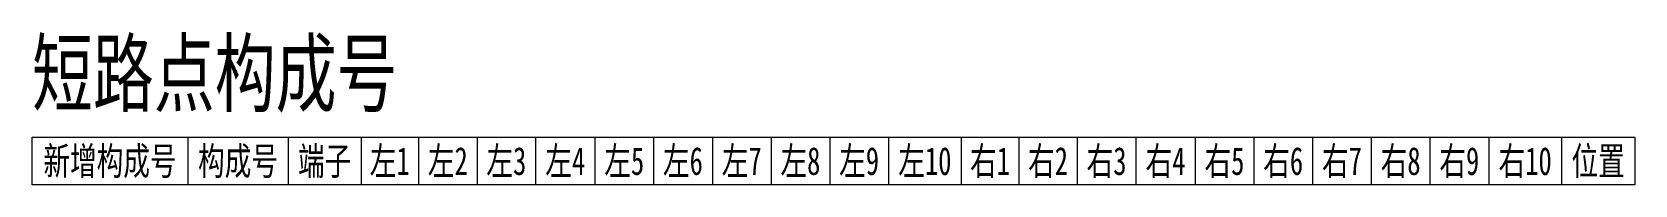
# Model space of a CAD drawing. Header units: millimetres. Extents: x -2653 to 6698, y -4403 to -42.
# Drawn here: x -908 to -707, y -1750.8 to -1731.6 of the extents above; entities that cross this region are included whole.
import ezdxf
from ezdxf.enums import TextEntityAlignment as Align

# ---------------------------------------------------------------- set-up
doc = ezdxf.new("R2010")
doc.units = ezdxf.units.MM
doc.header["$MEASUREMENT"] = 0
doc.layers.add('文字', color=3, linetype='Continuous')
doc.layers.add('轮廓线', color=7, linetype='Continuous')
doc.styles.add('辽宁天海', font='', dxfattribs={"width": 0.7})
doc.styles.get('辽宁天海').set_extended_font_data('NSimSun')

msp = doc.modelspace()

# ---------------------------------------------------------------- texts
at = {"layer": '文字', "color": 3, "lineweight": 0, "style": '辽宁天海', "width": 0.7}
msp.add_text('短路点构成号', height=8, dxfattribs=at).set_placement((-908.05, -1736.76), align=Align.MIDDLE_LEFT)
at = {"layer": '文字', "color": 7, "lineweight": 0, "style": '辽宁天海', "width": 0.7}
for s, p in [('新增构成号', (-898.27, -1747.76)), ('构成号', (-882.21, -1747.76)), ('端子', (-871.35, -1747.76)), ('左1', (-863.17, -1747.76)), ('左2', (-855.89, -1747.76)), ('左3', (-848.55, -1747.76)), ('左4', (-841.16, -1747.76)), ('左5', (-833.76, -1747.76)), ('左6', (-826.4, -1747.76)), ('左7', (-819.02, -1747.76)), ('左8', (-811.66, -1747.76)), ('左9', (-804.3, -1747.76)), ('左10', (-796.05, -1747.76)), ('右1', (-787.88, -1747.76)), ('右2', (-780.6, -1747.76)), ('右3', (-773.26, -1747.76)), ('右4', (-765.86, -1747.76)), ('右5', (-758.47, -1747.76)), ('右6', (-751.1, -1747.76)), ('右7', (-743.73, -1747.76)), ('右8', (-736.37, -1747.76)), ('右9', (-729.01, -1747.76)), ('右10', (-720.75, -1747.76)), ('位置', (-711.59, -1747.76))]:
    msp.add_text(s, height=3.5, dxfattribs=at).set_placement(p, align=Align.MIDDLE_CENTER)

# ---------------------------------------------------------------- linework, layer by layer
at = {"layer": '轮廓线', "color": 7, "lineweight": 0}
for p, q in [((-908.05, -1744.76), (-706.98, -1744.76)), ((-908.05, -1750.76), (-908.05, -1744.76)), ((-888.49, -1744.76), (-888.49, -1750.76)), ((-875.93, -1744.76), (-875.93, -1750.76)), ((-866.78, -1744.76), (-866.78, -1750.76)), ((-859.57, -1744.76), (-859.57, -1750.76)), ((-852.22, -1744.76), (-852.22, -1750.76)), ((-844.88, -1744.76), (-844.88, -1750.76)), ((-837.44, -1744.76), (-837.44, -1750.76)), ((-830.09, -1744.76), (-830.09, -1750.76)), ((-822.7, -1744.76), (-822.7, -1750.76)), ((-815.34, -1744.76), (-815.34, -1750.76)), ((-807.98, -1744.76), (-807.98, -1750.76)), ((-800.61, -1744.76), (-800.61, -1750.76)), ((-791.48, -1744.76), (-791.48, -1750.76)), ((-784.27, -1744.76), (-784.27, -1750.76)), ((-776.93, -1744.76), (-776.93, -1750.76)), ((-769.58, -1744.76), (-769.58, -1750.76)), ((-762.14, -1744.76), (-762.14, -1750.76)), ((-754.8, -1744.76), (-754.8, -1750.76)), ((-747.41, -1744.76), (-747.41, -1750.76)), ((-740.05, -1744.76), (-740.05, -1750.76)), ((-732.69, -1744.76), (-732.69, -1750.76)), ((-725.32, -1744.76), (-725.32, -1750.76)), ((-716.19, -1744.76), (-716.19, -1750.76)), ((-706.98, -1744.76), (-706.98, -1750.76)), ((-706.98, -1750.76), (-908.05, -1750.76))]:
    msp.add_line(p, q, dxfattribs=at)

msp.set_redraw_order([(e.dxf.handle, doc.entitydb.next_handle()) for e in msp.query("TEXT MTEXT ATTDEF DIMENSION ARC_DIMENSION")])  # texts and dimensions are drawn at this point

doc.saveas('drawing.dxf')
